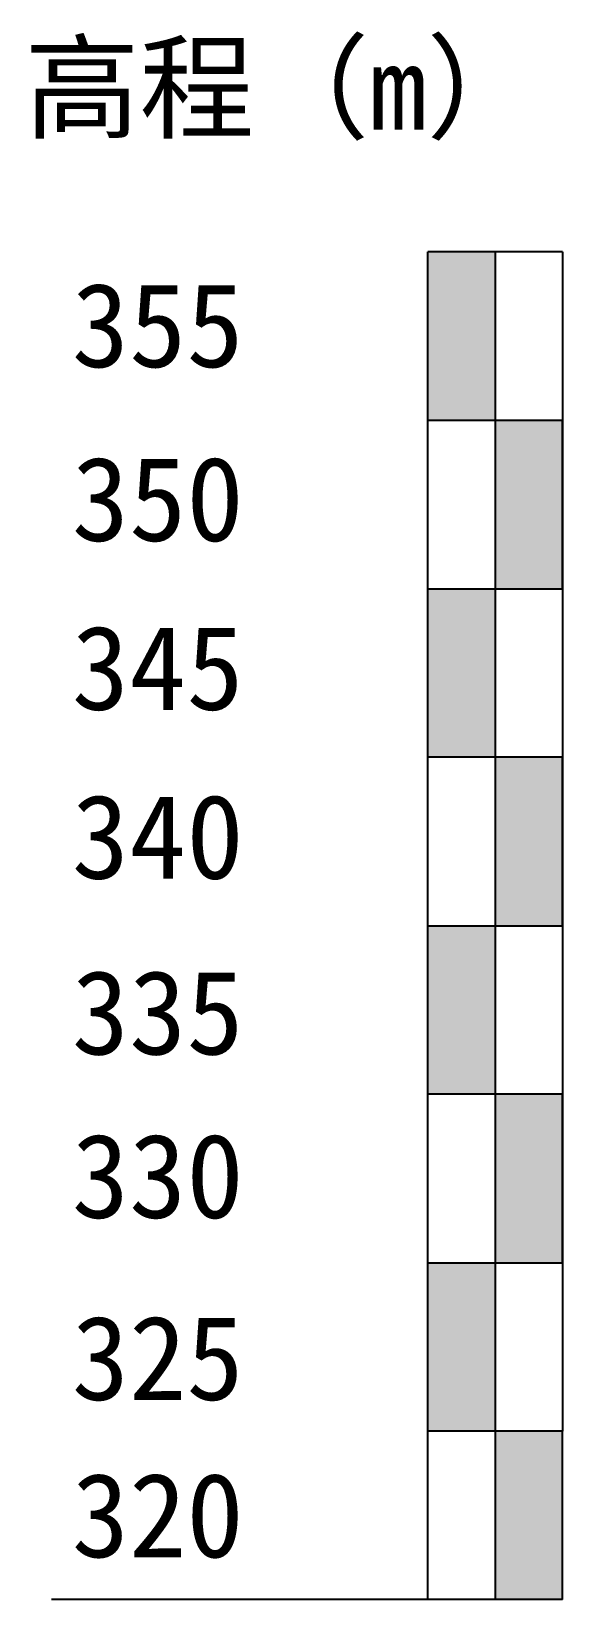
# Model space of a CAD drawing. Header units: millimetres. Extents: x 3930 to 5594, y 1586 to 11505.
# Drawn here: x 5578.67 to 5594.44, y 1838.19 to 1884.73 of the extents above; entities that cross this region are included whole.
import ezdxf

# ---------------------------------------------------------------- set-up
doc = ezdxf.new("R2010")
doc.units = ezdxf.units.MM
doc.styles.get("Standard").update_dxf_attribs({"font": 'simfang.ttf'})

msp = doc.modelspace()

# ---------------------------------------------------------------- texts
at = {"char_height": 2.5, "attachment_point": 1}
for s, width, heights, insert in [('{\\fSimSun|b0|i0|c134|p2;高程（m）}', 19.8675414, [0], (5578.46839, 1884.31122)), ('355', 4.1681494, [0], (5579.86972, 1877.26402)), ('350', 4.1681494, [0], (5579.86972, 1872.1055)), ('345', 4.1681494, [0], (5579.86972, 1867.0936)), ('340', 4.1681494, [0], (5579.86972, 1862.08171)), ('335', 4.1681494, [0], (5579.86972, 1856.86466)), ('330', 4.1681494, [0], (5579.86972, 1852.01326)), ('325', 4.1681494, [1.42935], (5579.86972, 1846.61056)), ('320', 4.1681494, [0], (5579.86972, 1841.94292))]:
    msp.add_mtext_dynamic_manual_height_columns(s, width=width, gutter_width=12.5, heights=heights, dxfattribs=dict(at, insert=insert))

# ---------------------------------------------------------------- hatches: boundary and pattern name
h = msp.add_hatch(color=250)
h.dxf.hatch_style = 1
h.paths.add_polyline_path([(5590.43974, 1873.18511), (5592.43974, 1873.18511), (5592.43974, 1878.18511), (5590.43974, 1878.18511)])
h.paths.add_polyline_path([(5594.43974, 1873.18511), (5592.43974, 1873.18511), (5592.43974, 1868.18511), (5594.43974, 1868.18511)])
h.paths.add_polyline_path([(5592.43974, 1868.18511), (5590.43974, 1868.18511), (5590.43974, 1863.18511), (5592.43974, 1863.18511)])
h.paths.add_polyline_path([(5594.43974, 1863.18511), (5592.43974, 1863.18511), (5592.43974, 1858.18511), (5594.43974, 1858.18511)])
h.paths.add_polyline_path([(5592.43974, 1858.18511), (5590.43974, 1858.18511), (5590.43974, 1853.18511), (5592.43974, 1853.18511)])
h.paths.add_polyline_path([(5594.43974, 1853.18511), (5592.43974, 1853.18511), (5592.43974, 1848.18511), (5594.43974, 1848.18511)])
h.paths.add_polyline_path([(5592.43974, 1848.18511), (5590.43974, 1848.18511), (5590.43974, 1843.18511), (5592.43974, 1843.18511)])
h.paths.add_polyline_path([(5592.43974, 1838.18511), (5594.43974, 1838.18511), (5594.43974, 1843.18511), (5592.43974, 1843.18511)])

# ---------------------------------------------------------------- linework, layer by layer
for p, q in [((5590.43974, 1873.18511), (5590.43974, 1878.18511)), ((5594.43974, 1878.18511), (5590.43974, 1878.18511)), ((5592.43974, 1878.18511), (5592.43974, 1838.18511)), ((5594.43974, 1878.18511), (5594.43974, 1843.18511)), ((5594.43974, 1873.18511), (5590.43974, 1873.18511)), ((5590.43974, 1838.18511), (5590.43974, 1873.18511)), ((5594.43974, 1868.18511), (5594.43974, 1873.18511)), ((5590.43974, 1863.18511), (5590.43974, 1868.18511)), ((5590.43974, 1868.18511), (5594.43974, 1868.18511)), ((5594.43974, 1863.18511), (5590.43974, 1863.18511)), ((5594.43974, 1858.18511), (5594.43974, 1863.18511)), ((5590.43974, 1853.18511), (5590.43974, 1858.18511)), ((5590.43974, 1858.18511), (5594.43974, 1858.18511)), ((5594.43974, 1853.18511), (5590.43974, 1853.18511)), ((5594.43974, 1848.18511), (5594.43974, 1853.18511)), ((5590.43974, 1843.18511), (5590.43974, 1848.18511)), ((5590.43974, 1848.18511), (5594.43974, 1848.18511)), ((5594.43974, 1843.18511), (5590.43974, 1843.18511)), ((5594.43974, 1838.18511), (5594.43974, 1843.18511)), ((5594.43974, 1838.18511), (5579.26785, 1838.18511))]:
    msp.add_line(p, q)

msp.set_redraw_order([(e.dxf.handle, doc.entitydb.next_handle()) for e in msp.query("TEXT MTEXT ATTDEF DIMENSION ARC_DIMENSION")])  # texts and dimensions are drawn at this point

doc.saveas('drawing.dxf')
